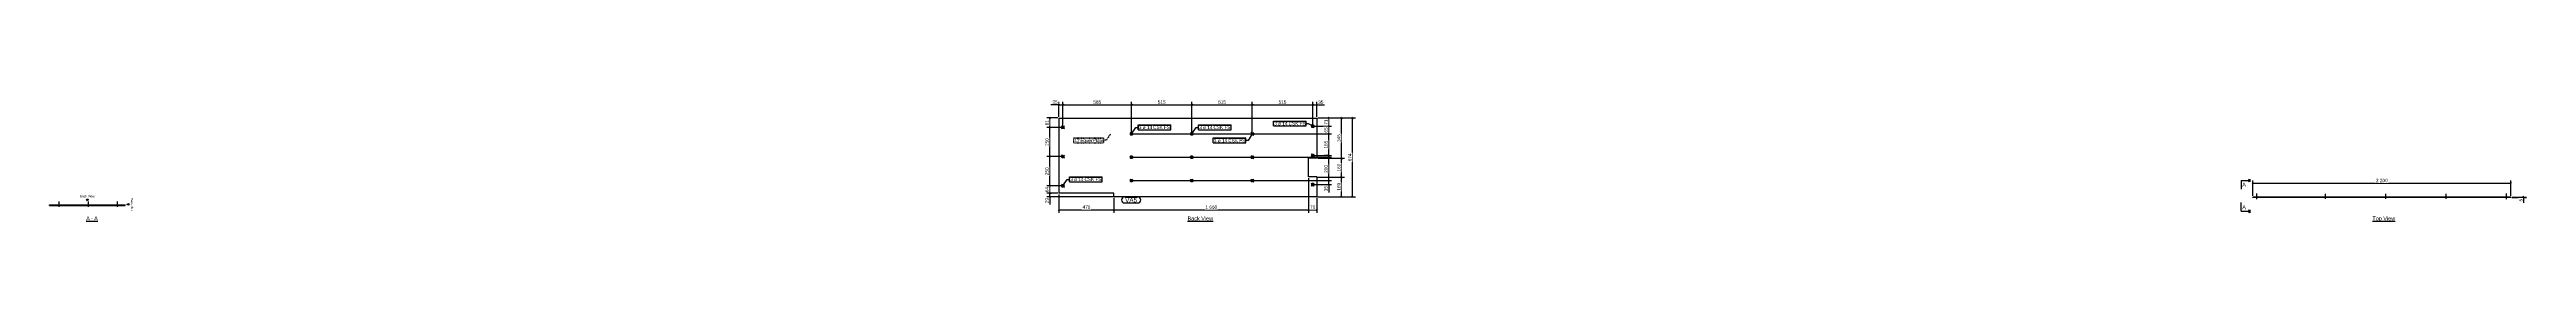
# Model space of a CAD drawing. Header units: millimetres. Extents: x 30 to 21157, y 42 to 1087.
import ezdxf

# ---------------------------------------------------------------- set-up
doc = ezdxf.new("R2010")
doc.units = ezdxf.units.MM
doc.linetypes.add('DXK_LINE_DOT1', pattern=[1.8814, 0.9407, -0.9407])
doc.linetypes.add('DXK_LINE_DOT2', pattern=[3.9198, 1.9599, -1.9599])
doc.styles.add('Arial', font='ARIAL.TTF', dxfattribs={"height": 0.2})

# ---------------------------------------------------------------- blocks, each defined once
blk = doc.blocks.new('Unknown-3621098-11 - 1186')
at = {"color": 6, "linetype": 'Continuous'}
blk.add_line((19843, 45), (20037, 45), dxfattribs=at)
at = {"color": 0, "linetype": 'Continuous'}
blk.add_wipeout([(20037, 52), (20037, 88), (19843, 88), (19843, 52)], dxfattribs=at)
at = {"color": 6, "linetype": 'Continuous', "style": 'Arial'}
blk.add_text('Top View', height=33.4, dxfattribs=at).set_placement((19843, 52))
blk = doc.blocks.new('Unknown-3621098-12 - 1229')
at = {"color": 6, "linetype": 'Continuous'}
blk.add_line((9737, 45), (9954, 45), dxfattribs=at)
at = {"color": 0, "linetype": 'Continuous'}
blk.add_wipeout([(9954, 52), (9954, 87), (9737, 87), (9737, 52)], dxfattribs=at)
at = {"color": 6, "linetype": 'Continuous', "style": 'Arial'}
blk.add_text('Back View', height=33.4, dxfattribs=at).set_placement((9737, 52))
blk = doc.blocks.new('Unknown-3621098-13 - 1259')
at = {"color": 6, "linetype": 'Continuous'}
for p, q in [((353, 219), (345, 234)), ((345, 234), (360, 234)), ((360, 234), (353, 219)), ((353, 219), (353, 219)), ((343, 45), (442, 45)), ((690, 188), (705, 196)), ((705, 181), (690, 188)), ((690, 188), (690, 188)), ((705, 196), (705, 181))]:
    blk.add_line(p, q, dxfattribs=at)
at = {"color": 6, "linetype": 'Continuous', "style": 'Arial'}
blk.add_text('Back View', height=19.1, dxfattribs=at).set_placement((290, 249))
blk.add_text('Top View', height=19.1, rotation=90, dxfattribs=at).set_placement((740, 132))
at = {"color": 0, "linetype": 'Continuous'}
blk.add_wipeout([(374, 52), (374, 88), (343, 88), (343, 52)], dxfattribs=at)
blk.add_wipeout([(400, 52), (400, 88), (385, 88), (385, 52)], dxfattribs=at)
blk.add_wipeout([(442, 52), (442, 88), (411, 88), (411, 52)], dxfattribs=at)
at = {"color": 6, "linetype": 'Continuous', "style": 'Arial'}
for s, p in [('A', (343, 52)), ('-', (385, 52)), ('A', (411, 52))]:
    blk.add_text(s, height=33.4, dxfattribs=at).set_placement(p)
blk = doc.blocks.new('Bolt-3621098-1223 - 1186')
at = {"color": 96, "linetype": 'Continuous'}
for p, q in [((20981, 252), (20981, 248)), ((20981, 252), (20981, 248)), ((20981, 252), (20981, 248)), ((20988, 235), (20988, 283)), ((20988, 235), (20988, 283)), ((20988, 235), (20988, 283)), ((20995, 252), (20995, 248)), ((20995, 252), (20995, 248)), ((20995, 252), (20995, 248))]:
    blk.add_line(p, q, dxfattribs=at)
blk = doc.blocks.new('Part-3621098-1221 - 1186')
at = {"color": 30, "linetype": 'Continuous'}
for p, q in [((18823, 248), (18823, 252)), ((21023, 252), (18823, 252)), ((21023, 248), (18823, 248)), ((19293, 248), (19293, 252)), ((21023, 248), (21023, 252))]:
    blk.add_line(p, q, dxfattribs=at)
at = {"color": 7, "linetype": 'DXK_LINE_DOT1'}
blk.add_line((20953, 248), (20953, 252), dxfattribs=at)
blk = doc.blocks.new('Bolt-3621098-1222 - 1186')
at = {"color": 96, "linetype": 'Continuous'}
for p, q in [((18851, 252), (18851, 248)), ((18851, 252), (18851, 248)), ((18851, 252), (18851, 248)), ((18858, 235), (18858, 283)), ((18858, 235), (18858, 283)), ((18858, 235), (18858, 283)), ((18865, 252), (18865, 248)), ((18865, 252), (18865, 248)), ((18865, 252), (18865, 248))]:
    blk.add_line(p, q, dxfattribs=at)
blk = doc.blocks.new('Bolt-3621098-1224 - 1186')
at = {"color": 96, "linetype": 'Continuous'}
for p, q in [((20466, 252), (20466, 248)), ((20466, 252), (20466, 248)), ((20466, 252), (20466, 248)), ((20473, 237), (20473, 280)), ((20473, 237), (20473, 280)), ((20473, 237), (20473, 280)), ((20480, 252), (20480, 248)), ((20480, 252), (20480, 248)), ((20480, 252), (20480, 248))]:
    blk.add_line(p, q, dxfattribs=at)
blk = doc.blocks.new('Bolt-3621098-1225 - 1186')
at = {"color": 96, "linetype": 'Continuous'}
for p, q in [((19951, 252), (19951, 248)), ((19951, 252), (19951, 248)), ((19951, 252), (19951, 248)), ((19958, 237), (19958, 280)), ((19958, 237), (19958, 280)), ((19958, 237), (19958, 280)), ((19965, 252), (19965, 248)), ((19965, 252), (19965, 248)), ((19965, 252), (19965, 248))]:
    blk.add_line(p, q, dxfattribs=at)
blk = doc.blocks.new('Bolt-3621098-1226 - 1186')
at = {"color": 96, "linetype": 'Continuous'}
for p, q in [((19436, 252), (19436, 248)), ((19436, 252), (19436, 248)), ((19436, 252), (19436, 248)), ((19443, 237), (19443, 280)), ((19443, 237), (19443, 280)), ((19443, 237), (19443, 280)), ((19450, 252), (19450, 248)), ((19450, 252), (19450, 248)), ((19450, 252), (19450, 248))]:
    blk.add_line(p, q, dxfattribs=at)
blk = doc.blocks.new('Surfacing-3621098-1227 - 1186')
at = {"color": 7, "linetype": 'Continuous'}
for p, q in [((21023, 248), (18823, 248)), ((18823, 248), (18823, 247)), ((21023, 247), (18823, 247)), ((19293, 247), (19293, 248)), ((21023, 248), (21023, 247))]:
    blk.add_line(p, q, dxfattribs=at)
blk = doc.blocks.new('Bolt-3621098-1232 - 1229')
at = {"color": 96, "linetype": 'Continuous'}
for p, q in [((10790, 858), (10818, 858)), ((10799, 863), (10792, 870)), ((10799, 853), (10792, 846)), ((10804, 844), (10804, 872)), ((10809, 863), (10816, 870)), ((10809, 853), (10816, 846)), ((10790, 608), (10818, 608)), ((10799, 613), (10792, 620)), ((10799, 603), (10792, 596)), ((10804, 594), (10804, 622)), ((10809, 613), (10816, 620)), ((10809, 603), (10816, 596)), ((10790, 358), (10818, 358)), ((10799, 363), (10792, 370)), ((10799, 353), (10792, 346)), ((10804, 344), (10804, 372)), ((10809, 363), (10816, 370)), ((10809, 353), (10816, 346))]:
    blk.add_line(p, q, dxfattribs=at)
for centre in [(10804, 858), (10804, 608), (10804, 358)]:
    blk.add_circle(centre, 7, dxfattribs=at)
blk = doc.blocks.new('Part-3621098-1230 - 1229')
at = {"color": 30, "linetype": 'Continuous'}
for p, q in [((8639, 928), (8639, 284)), ((8639, 928), (10839, 928)), ((10839, 928), (10839, 584)), ((10769, 424), (10769, 584)), ((10839, 584), (10769, 584)), ((10839, 424), (10769, 424)), ((10839, 424), (10839, 254)), ((9109, 284), (8639, 284)), ((9109, 254), (9109, 284)), ((10839, 254), (9109, 254))]:
    blk.add_line(p, q, dxfattribs=at)
blk = doc.blocks.new('Bolt-3621098-1231 - 1229')
at = {"color": 96, "linetype": 'Continuous'}
for p, q in [((8660, 848), (8688, 848)), ((8669, 853), (8662, 860)), ((8674, 834), (8674, 862)), ((8679, 853), (8686, 860)), ((8669, 843), (8662, 836)), ((8679, 843), (8686, 836)), ((8660, 598), (8688, 598)), ((8669, 603), (8662, 610)), ((8669, 593), (8662, 586)), ((8674, 584), (8674, 612)), ((8679, 603), (8686, 610)), ((8679, 593), (8686, 586)), ((8660, 348), (8688, 348)), ((8669, 353), (8662, 360)), ((8669, 343), (8662, 336)), ((8674, 334), (8674, 362)), ((8679, 353), (8686, 360)), ((8679, 343), (8686, 336))]:
    blk.add_line(p, q, dxfattribs=at)
for centre in [(8674, 848), (8674, 598), (8674, 348)]:
    blk.add_circle(centre, 7, dxfattribs=at)
blk = doc.blocks.new('Bolt-3621098-1233 - 1229')
at = {"color": 96, "linetype": 'Continuous'}
for p, q in [((10275, 792), (10303, 792)), ((10284, 797), (10277, 804)), ((10284, 788), (10277, 781)), ((10289, 778), (10289, 806)), ((10294, 797), (10301, 804)), ((10294, 788), (10301, 781)), ((10275, 592), (10303, 592)), ((10284, 597), (10277, 604)), ((10284, 588), (10277, 581)), ((10289, 578), (10289, 606)), ((10294, 597), (10301, 604)), ((10294, 588), (10301, 581)), ((10275, 392), (10303, 392)), ((10284, 397), (10277, 404)), ((10284, 388), (10277, 381)), ((10289, 378), (10289, 406)), ((10294, 397), (10301, 404)), ((10294, 388), (10301, 381))]:
    blk.add_line(p, q, dxfattribs=at)
for centre in [(10289, 792), (10289, 592), (10289, 392)]:
    blk.add_circle(centre, 7, dxfattribs=at)
blk = doc.blocks.new('Bolt-3621098-1234 - 1229')
at = {"color": 96, "linetype": 'Continuous'}
for p, q in [((9760, 792), (9788, 792)), ((9769, 797), (9762, 804)), ((9769, 788), (9762, 781)), ((9774, 778), (9774, 806)), ((9779, 797), (9786, 804)), ((9779, 788), (9786, 781)), ((9760, 592), (9788, 592)), ((9769, 597), (9762, 604)), ((9769, 588), (9762, 581)), ((9774, 578), (9774, 606)), ((9779, 597), (9786, 604)), ((9779, 588), (9786, 581)), ((9760, 392), (9788, 392)), ((9769, 397), (9762, 404)), ((9769, 388), (9762, 381)), ((9774, 378), (9774, 406)), ((9779, 397), (9786, 404)), ((9779, 388), (9786, 381))]:
    blk.add_line(p, q, dxfattribs=at)
for centre in [(9774, 792), (9774, 592), (9774, 392)]:
    blk.add_circle(centre, 7, dxfattribs=at)
blk = doc.blocks.new('Bolt-3621098-1235 - 1229')
at = {"color": 96, "linetype": 'Continuous'}
for p, q in [((9245, 792), (9273, 792)), ((9254, 797), (9247, 804)), ((9254, 788), (9247, 781)), ((9259, 778), (9259, 806)), ((9264, 797), (9271, 804)), ((9264, 788), (9271, 781)), ((9245, 592), (9273, 592)), ((9254, 597), (9247, 604)), ((9254, 588), (9247, 581)), ((9259, 578), (9259, 606)), ((9264, 597), (9271, 604)), ((9264, 588), (9271, 581)), ((9245, 392), (9273, 392)), ((9254, 397), (9247, 404)), ((9254, 388), (9247, 381)), ((9259, 378), (9259, 406)), ((9264, 397), (9271, 404)), ((9264, 388), (9271, 381))]:
    blk.add_line(p, q, dxfattribs=at)
for centre in [(9259, 792), (9259, 592), (9259, 392)]:
    blk.add_circle(centre, 7, dxfattribs=at)
blk = doc.blocks.new('Part-3621098-1261 - 1259')
at = {"color": 30, "linetype": 'Continuous'}
for p, q in [((30, 180), (30, 185)), ((30, 185), (675, 185)), ((30, 180), (675, 180)), ((675, 180), (675, 185))]:
    blk.add_line(p, q, dxfattribs=at)
blk = doc.blocks.new('Bolt-3621098-1262 - 1259')
at = {"color": 96, "linetype": 'Continuous'}
for p, q in [((111, 167), (111, 215)), ((361, 167), (361, 215)), ((611, 167), (611, 215)), ((104, 185), (104, 180)), ((118, 185), (118, 180)), ((354, 185), (354, 180)), ((368, 185), (368, 180)), ((604, 185), (604, 180)), ((618, 185), (618, 180))]:
    blk.add_line(p, q, dxfattribs=at)
blk = doc.blocks.new('Surfacing-3621098-1267 - 1259')
at = {"color": 7, "linetype": 'Continuous'}
for p, q in [((675, 180), (30, 180)), ((30, 180), (30, 179)), ((30, 179), (675, 179)), ((675, 179), (675, 180))]:
    blk.add_line(p, q, dxfattribs=at)
blk = doc.blocks.new('StraightDimension-3621098-1367 - 1186')
at = {"color": 7, "linetype": 'Continuous'}
for p, q in [((21033, 252), (21157, 252)), ((21033, 248), (21157, 248)), ((21127, 258), (21139, 246)), ((21139, 242), (21127, 254)), ((21133, 248), (21133, 252))]:
    blk.add_line(p, q, dxfattribs=at)
at = {"color": 0}
blk.add_wipeout([(21130, 243), (21088, 243), (21088, 208), (21130, 208)], dxfattribs=at)
at = {"color": 7, "linetype": 'Continuous'}
blk.add_line((21133, 248), (21133, 203), dxfattribs=at)
blk.add_line((21133, 248), (21133, 203), dxfattribs=at)
at = {"color": 96, "style": 'Arial'}
blk.add_text('5', height=28.7, rotation=90.0002, dxfattribs=at).set_placement((21124, 214))
blk = doc.blocks.new('StraightDimension-3621098-1273 - 1186')
at = {"color": 7, "linetype": 'Continuous'}
for p, q in [((18829, 376), (18817, 364)), ((18823, 262), (18823, 394)), ((18823, 370), (21023, 370)), ((21017, 364), (21029, 376)), ((21023, 262), (21023, 394))]:
    blk.add_line(p, q, dxfattribs=at)
at = {"color": 0}
blk.add_wipeout([(19979, 373), (19979, 415), (19867, 415), (19867, 373)], dxfattribs=at)
at = {"color": 96, "style": 'Arial'}
blk.add_text('2 200', height=28.7, dxfattribs=at).set_placement((19873, 379))
blk = doc.blocks.new('StraightDimension-3621098-1375 - 1229')
at = {"color": 7, "linetype": 'Continuous'}
for p, q in [((9269, 592), (10965, 592)), ((10814, 608), (10965, 608)), ((10935, 614), (10947, 602)), ((10947, 586), (10935, 599)), ((10941, 592), (10941, 608))]:
    blk.add_line(p, q, dxfattribs=at)
at = {"color": 0}
blk.add_wipeout([(10938, 628), (10896, 628), (10896, 572), (10938, 572)], dxfattribs=at)
at = {"color": 96, "style": 'Arial'}
blk.add_text('15', height=28.7, rotation=90.0002, dxfattribs=at).set_placement((10932, 578))
blk = doc.blocks.new('StraightDimension-3621098-1424 - 1229')
at = {"color": 7, "linetype": 'Continuous'}
for p, q in [((10849, 929), (11075, 929)), ((11057, 922), (11045, 935)), ((11051, 583), (11051, 929)), ((10849, 583), (11075, 583)), ((11045, 590), (11057, 577))]:
    blk.add_line(p, q, dxfattribs=at)
at = {"color": 0}
blk.add_wipeout([(11048, 795), (11006, 795), (11006, 717), (11048, 717)], dxfattribs=at)
at = {"color": 96, "style": 'Arial'}
blk.add_text('345', height=28.7, rotation=90.0002, dxfattribs=at).set_placement((11042, 723))
blk = doc.blocks.new('StraightDimension-3621098-1425 - 1229')
at = {"color": 7, "linetype": 'Continuous'}
for p, q in [((10849, 583), (11075, 583)), ((10849, 423), (11075, 423)), ((11057, 577), (11045, 590)), ((11045, 430), (11057, 417)), ((11051, 423), (11051, 583))]:
    blk.add_line(p, q, dxfattribs=at)
at = {"color": 0}
blk.add_wipeout([(11048, 543), (11006, 543), (11006, 464), (11048, 464)], dxfattribs=at)
at = {"color": 96, "style": 'Arial'}
blk.add_text('160', height=28.7, rotation=90.0002, dxfattribs=at).set_placement((11042, 470))
blk = doc.blocks.new('StraightDimension-3621098-1426 - 1229')
at = {"color": 7, "linetype": 'Continuous'}
for p, q in [((10849, 423), (11075, 423)), ((11057, 417), (11045, 430)), ((11051, 254), (11051, 423)), ((10849, 254), (11075, 254)), ((11045, 261), (11057, 248))]:
    blk.add_line(p, q, dxfattribs=at)
at = {"color": 0}
blk.add_wipeout([(11048, 378), (11006, 378), (11006, 300), (11048, 300)], dxfattribs=at)
at = {"color": 96, "style": 'Arial'}
blk.add_text('169', height=28.7, rotation=90.0002, dxfattribs=at).set_placement((11042, 306))
blk = doc.blocks.new('StraightDimension-3621098-3058 - 1229')
at = {"color": 7, "linetype": 'Continuous'}
for p, q in [((8629, 929), (8537, 929)), ((8664, 848), (8537, 848)), ((8567, 922), (8555, 935)), ((8555, 854), (8567, 842)), ((8561, 848), (8561, 929))]:
    blk.add_line(p, q, dxfattribs=at)
at = {"color": 0}
blk.add_wipeout([(8558, 916), (8516, 916), (8516, 860), (8558, 860)], dxfattribs=at)
at = {"color": 96, "style": 'Arial'}
blk.add_text('81', height=28.7, rotation=90.0002, dxfattribs=at).set_placement((8552, 866))
blk = doc.blocks.new('StraightDimension-3621098-1372 - 1229')
at = {"color": 7, "linetype": 'Continuous'}
for p, q in [((10814, 858), (10965, 858)), ((10849, 929), (10965, 929)), ((10947, 922), (10935, 935)), ((10935, 864), (10947, 852)), ((10941, 858), (10941, 929))]:
    blk.add_line(p, q, dxfattribs=at)
at = {"color": 0}
blk.add_wipeout([(10938, 921), (10896, 921), (10896, 865), (10938, 865)], dxfattribs=at)
at = {"color": 96, "style": 'Arial'}
blk.add_text('71', height=28.7, rotation=90.0002, dxfattribs=at).set_placement((10932, 871))
blk = doc.blocks.new('StraightDimension-3621098-1373 - 1229')
at = {"color": 7, "linetype": 'Continuous'}
for p, q in [((10814, 858), (10965, 858)), ((10947, 852), (10935, 864)), ((10941, 792), (10941, 858)), ((9269, 792), (10965, 792)), ((10935, 799), (10947, 786))]:
    blk.add_line(p, q, dxfattribs=at)
at = {"color": 0}
blk.add_wipeout([(10938, 853), (10896, 853), (10896, 797), (10938, 797)], dxfattribs=at)
at = {"color": 96, "style": 'Arial'}
blk.add_text('65', height=28.7, rotation=90.0002, dxfattribs=at).set_placement((10932, 803))
blk = doc.blocks.new('StraightDimension-3621098-1374 - 1229')
at = {"color": 7, "linetype": 'Continuous'}
for p, q in [((9269, 792), (10965, 792)), ((10947, 786), (10935, 799)), ((10941, 608), (10941, 792)), ((10814, 608), (10965, 608)), ((10935, 614), (10947, 602))]:
    blk.add_line(p, q, dxfattribs=at)
at = {"color": 0}
blk.add_wipeout([(10938, 739), (10896, 739), (10896, 661), (10938, 661)], dxfattribs=at)
at = {"color": 96, "style": 'Arial'}
blk.add_text('185', height=28.7, rotation=90.0002, dxfattribs=at).set_placement((10932, 667))
blk = doc.blocks.new('StraightDimension-3621098-1376 - 1229')
at = {"color": 7, "linetype": 'Continuous'}
for p, q in [((9269, 592), (10965, 592)), ((10947, 586), (10935, 599)), ((10941, 392), (10941, 592)), ((9269, 392), (10965, 392)), ((10935, 399), (10947, 386))]:
    blk.add_line(p, q, dxfattribs=at)
at = {"color": 0}
blk.add_wipeout([(10938, 532), (10896, 532), (10896, 453), (10938, 453)], dxfattribs=at)
at = {"color": 96, "style": 'Arial'}
blk.add_text('200', height=28.7, rotation=90.0002, dxfattribs=at).set_placement((10932, 459))
blk = doc.blocks.new('StraightDimension-3621098-1377 - 1229')
at = {"color": 7, "linetype": 'Continuous'}
for p, q in [((9269, 392), (10965, 392)), ((10814, 358), (10965, 358)), ((10935, 399), (10947, 386)), ((10947, 352), (10935, 364)), ((10941, 358), (10941, 392))]:
    blk.add_line(p, q, dxfattribs=at)
at = {"color": 0}
blk.add_wipeout([(10938, 352), (10896, 352), (10896, 296), (10938, 296)], dxfattribs=at)
at = {"color": 7, "linetype": 'Continuous'}
blk.add_line((10941, 358), (10941, 291), dxfattribs=at)
blk.add_line((10941, 358), (10941, 291), dxfattribs=at)
at = {"color": 96, "style": 'Arial'}
blk.add_text('35', height=28.7, rotation=90.0002, dxfattribs=at).set_placement((10932, 302))
blk = doc.blocks.new('StraightDimension-3621098-1444 - 1229')
at = {"color": 7, "linetype": 'Continuous'}
for p, q in [((10849, 929), (11169, 929)), ((11151, 922), (11139, 935)), ((11145, 254), (11145, 929)), ((10849, 254), (11169, 254)), ((11139, 261), (11151, 248))]:
    blk.add_line(p, q, dxfattribs=at)
at = {"color": 0}
blk.add_wipeout([(11142, 631), (11100, 631), (11100, 552), (11142, 552)], dxfattribs=at)
at = {"color": 96, "style": 'Arial'}
blk.add_text('674', height=28.7, rotation=90.0002, dxfattribs=at).set_placement((11136, 558))
blk = doc.blocks.new('StraightDimension-3621098-1449 - 1229')
at = {"color": 7, "linetype": 'Continuous'}
for p, q in [((10804, 868), (10804, 1066)), ((10839, 939), (10839, 1066)), ((10798, 1035), (10810, 1048)), ((10804, 1042), (10839, 1042)), ((10845, 1048), (10833, 1035))]:
    blk.add_line(p, q, dxfattribs=at)
at = {"color": 0}
blk.add_wipeout([(10901, 1044), (10901, 1087), (10845, 1087), (10845, 1044)], dxfattribs=at)
at = {"color": 7, "linetype": 'Continuous'}
blk.add_line((10839, 1042), (10906, 1042), dxfattribs=at)
blk.add_line((10839, 1042), (10906, 1042), dxfattribs=at)
at = {"color": 96, "style": 'Arial'}
blk.add_text('35', height=28.7, dxfattribs=at).set_placement((10851, 1050))
blk = doc.blocks.new('StraightDimension-3621098-1450 - 1229')
at = {"color": 7, "linetype": 'Continuous'}
for p, q in [((10289, 802), (10289, 1066)), ((10804, 868), (10804, 1066)), ((10295, 1048), (10283, 1035)), ((10289, 1042), (10804, 1042)), ((10798, 1035), (10810, 1048))]:
    blk.add_line(p, q, dxfattribs=at)
at = {"color": 0}
blk.add_wipeout([(10586, 1044), (10586, 1087), (10507, 1087), (10507, 1044)], dxfattribs=at)
at = {"color": 96, "style": 'Arial'}
blk.add_text('515', height=28.7, dxfattribs=at).set_placement((10513, 1050))
blk = doc.blocks.new('StraightDimension-3621098-1451 - 1229')
at = {"color": 7, "linetype": 'Continuous'}
for p, q in [((9774, 802), (9774, 1066)), ((10289, 802), (10289, 1066)), ((9780, 1048), (9768, 1035)), ((9774, 1042), (10289, 1042)), ((10283, 1035), (10295, 1048))]:
    blk.add_line(p, q, dxfattribs=at)
at = {"color": 0}
blk.add_wipeout([(10071, 1044), (10071, 1087), (9992, 1087), (9992, 1044)], dxfattribs=at)
at = {"color": 96, "style": 'Arial'}
blk.add_text('515', height=28.7, dxfattribs=at).set_placement((9998, 1050))
blk = doc.blocks.new('StraightDimension-3621098-1452 - 1229')
at = {"color": 7, "linetype": 'Continuous'}
for p, q in [((9259, 802), (9259, 1066)), ((9774, 802), (9774, 1066)), ((9265, 1048), (9253, 1035)), ((9259, 1042), (9774, 1042)), ((9768, 1035), (9780, 1048))]:
    blk.add_line(p, q, dxfattribs=at)
at = {"color": 0}
blk.add_wipeout([(9556, 1044), (9556, 1087), (9477, 1087), (9477, 1044)], dxfattribs=at)
at = {"color": 96, "style": 'Arial'}
blk.add_text('515', height=28.7, dxfattribs=at).set_placement((9483, 1050))
blk = doc.blocks.new('StraightDimension-3621098-1453 - 1229')
at = {"color": 7, "linetype": 'Continuous'}
for p, q in [((8674, 858), (8674, 1066)), ((9259, 802), (9259, 1066)), ((8680, 1048), (8668, 1035)), ((8674, 1042), (9259, 1042)), ((9253, 1035), (9265, 1048))]:
    blk.add_line(p, q, dxfattribs=at)
at = {"color": 0}
blk.add_wipeout([(9006, 1044), (9006, 1087), (8927, 1087), (8927, 1044)], dxfattribs=at)
at = {"color": 96, "style": 'Arial'}
blk.add_text('585', height=28.7, dxfattribs=at).set_placement((8933, 1050))
blk = doc.blocks.new('StraightDimension-3621098-1454 - 1229')
at = {"color": 7, "linetype": 'Continuous'}
for p, q in [((8639, 939), (8639, 1066)), ((8674, 858), (8674, 1066)), ((8633, 1035), (8645, 1048)), ((8639, 1042), (8674, 1042)), ((8680, 1048), (8668, 1035))]:
    blk.add_line(p, q, dxfattribs=at)
at = {"color": 0}
blk.add_wipeout([(8634, 1044), (8634, 1087), (8578, 1087), (8578, 1044)], dxfattribs=at)
at = {"color": 7, "linetype": 'Continuous'}
blk.add_line((8639, 1042), (8572, 1042), dxfattribs=at)
blk.add_line((8639, 1042), (8572, 1042), dxfattribs=at)
at = {"color": 96, "style": 'Arial'}
blk.add_text('35', height=28.7, dxfattribs=at).set_placement((8584, 1050))
blk = doc.blocks.new('StraightDimension-3621098-3059 - 1229')
at = {"color": 7, "linetype": 'Continuous'}
for p, q in [((8664, 848), (8537, 848)), ((8567, 842), (8555, 854)), ((8561, 598), (8561, 848)), ((8664, 598), (8537, 598)), ((8555, 604), (8567, 592))]:
    blk.add_line(p, q, dxfattribs=at)
at = {"color": 0}
blk.add_wipeout([(8558, 762), (8516, 762), (8516, 683), (8558, 683)], dxfattribs=at)
at = {"color": 96, "style": 'Arial'}
blk.add_text('250', height=28.7, rotation=90.0002, dxfattribs=at).set_placement((8552, 689))
blk = doc.blocks.new('StraightDimension-3621098-3060 - 1229')
at = {"color": 7, "linetype": 'Continuous'}
for p, q in [((8664, 598), (8537, 598)), ((8567, 592), (8555, 604)), ((8561, 348), (8561, 598)), ((8664, 348), (8537, 348)), ((8555, 354), (8567, 342))]:
    blk.add_line(p, q, dxfattribs=at)
at = {"color": 0}
blk.add_wipeout([(8558, 512), (8516, 512), (8516, 433), (8558, 433)], dxfattribs=at)
at = {"color": 96, "style": 'Arial'}
blk.add_text('250', height=28.7, rotation=90.0002, dxfattribs=at).set_placement((8552, 439))
blk = doc.blocks.new('StraightDimension-3621098-3061 - 1229')
at = {"color": 7, "linetype": 'Continuous'}
for p, q in [((8664, 348), (8537, 348)), ((8629, 284), (8537, 284)), ((8567, 342), (8555, 354)), ((8555, 290), (8567, 277)), ((8561, 284), (8561, 348))]:
    blk.add_line(p, q, dxfattribs=at)
at = {"color": 0}
blk.add_wipeout([(8558, 344), (8516, 344), (8516, 287), (8558, 287)], dxfattribs=at)
at = {"color": 96, "style": 'Arial'}
blk.add_text('64', height=28.7, rotation=90.0002, dxfattribs=at).set_placement((8552, 293))
blk = doc.blocks.new('StraightDimension-3621098-3103 - 1229')
at = {"color": 7, "linetype": 'Continuous'}
for p, q in [((9109, 244), (9109, 117)), ((10769, 413), (10769, 117)), ((9115, 148), (9103, 135)), ((9109, 142), (10769, 142)), ((10763, 135), (10775, 148))]:
    blk.add_line(p, q, dxfattribs=at)
at = {"color": 0}
blk.add_wipeout([(9995, 145), (9995, 186), (9883, 186), (9883, 145)], dxfattribs=at)
at = {"color": 96, "style": 'Arial'}
blk.add_text('1 660', height=28.7, dxfattribs=at).set_placement((9889, 151))
blk = doc.blocks.new('StraightDimension-3621098-3062 - 1229')
at = {"color": 7, "linetype": 'Continuous'}
for p, q in [((8629, 284), (8537, 284)), ((9099, 254), (8537, 254)), ((8555, 290), (8567, 277)), ((8567, 248), (8555, 261)), ((8561, 254), (8561, 284))]:
    blk.add_line(p, q, dxfattribs=at)
at = {"color": 0}
blk.add_wipeout([(8558, 249), (8516, 249), (8516, 193), (8558, 193)], dxfattribs=at)
at = {"color": 7, "linetype": 'Continuous'}
blk.add_line((8561, 254), (8561, 188), dxfattribs=at)
blk.add_line((8561, 254), (8561, 188), dxfattribs=at)
at = {"color": 96, "style": 'Arial'}
blk.add_text('29', height=28.7, rotation=90.0002, dxfattribs=at).set_placement((8552, 199))
blk = doc.blocks.new('StraightDimension-3621098-3102 - 1229')
at = {"color": 7, "linetype": 'Continuous'}
for p, q in [((10769, 413), (10769, 117)), ((10839, 244), (10839, 117)), ((10775, 148), (10763, 135)), ((10769, 142), (10839, 142)), ((10833, 135), (10845, 148))]:
    blk.add_line(p, q, dxfattribs=at)
at = {"color": 0}
blk.add_wipeout([(10833, 144), (10833, 186), (10776, 186), (10776, 144)], dxfattribs=at)
at = {"color": 96, "style": 'Arial'}
blk.add_text('70', height=28.7, dxfattribs=at).set_placement((10782, 151))
blk = doc.blocks.new('StraightDimension-3621098-3104 - 1229')
at = {"color": 7, "linetype": 'Continuous'}
for p, q in [((8639, 274), (8639, 117)), ((9109, 244), (9109, 117)), ((8645, 148), (8633, 135)), ((8639, 142), (9109, 142)), ((9103, 135), (9115, 148))]:
    blk.add_line(p, q, dxfattribs=at)
at = {"color": 0}
blk.add_wipeout([(8914, 144), (8914, 186), (8835, 186), (8835, 144)], dxfattribs=at)
at = {"color": 96, "style": 'Arial'}
blk.add_text('470', height=28.7, dxfattribs=at).set_placement((8841, 151))
blk = doc.blocks.new('SectionMark-3621098-1271 - 1186')
at = {"color": 0, "linetype": 'Continuous'}
for points in [[(18764, 341), (18764, 376), (18733, 376), (18733, 341)], [(18764, 148), (18764, 182), (18733, 182), (18733, 148)]]:
    blk.add_wipeout(points, dxfattribs=at)
at = {"color": 30, "linetype": 'Continuous'}
for p, q in [((18723, 394), (18723, 319)), ((18723, 394), (18798, 394)), ((18723, 130), (18723, 205)), ((18723, 130), (18798, 130))]:
    blk.add_line(p, q, dxfattribs=at)
at = {"color": 6, "linetype": 'Continuous'}
for p, q in [((18773, 394), (18798, 394)), ((18798, 394), (18786, 406)), ((18798, 394), (18786, 381)), ((18798, 406), (18798, 381)), ((18773, 130), (18798, 130)), ((18798, 130), (18786, 142)), ((18798, 130), (18786, 118)), ((18798, 142), (18798, 118))]:
    blk.add_line(p, q, dxfattribs=at)
at = {"color": 6, "linetype": 'Continuous', "style": 'Arial'}
for p in [(18733, 341), (18733, 148)]:
    blk.add_text('A', height=33.4, dxfattribs=at).set_placement(p)
blk = doc.blocks.new('Mark-3621098-1493 - 1229')
at = {"color": 0}
blk.add_wipeout([(9018, 722), (9018, 752), (8774, 752), (8774, 722)], dxfattribs=at)
blk.add_wipeout([(9018, 722), (9018, 752), (8774, 752), (8774, 722)], dxfattribs=at)
at = {"color": 96, "linetype": 'DXK_LINE_DOT2'}
for p, q in [((8768, 758), (9024, 758)), ((8768, 716), (8768, 758)), ((8768, 716), (9024, 716)), ((9024, 716), (9024, 758)), ((9044, 738), (9024, 738)), ((9080, 793), (9044, 738))]:
    blk.add_line(p, q, dxfattribs=at)
at = {"color": 96, "style": 'Arial'}
blk.add_text('ChequerPlate', height=28.65, dxfattribs=at).set_placement((8774, 722))
blk = doc.blocks.new('Mark-3621098-1492 - 1229')
at = {"color": 0}
blk.add_wipeout([(9434, 834), (9434, 864), (9321, 864), (9321, 834)], dxfattribs=at)
blk.add_wipeout([(9434, 834), (9434, 864), (9321, 864), (9321, 834)], dxfattribs=at)
at = {"color": 7, "linetype": 'Continuous'}
for p, q in [((9259, 792), (9295, 847)), ((9295, 847), (9315, 847)), ((9315, 828), (9315, 870))]:
    blk.add_line(p, q, dxfattribs=at)
at = {"color": 0}
blk.add_wipeout([(9587, 834), (9587, 864), (9443, 864), (9443, 834)], dxfattribs=at)
blk.add_wipeout([(9587, 834), (9587, 864), (9443, 864), (9443, 834)], dxfattribs=at)
at = {"color": 7, "linetype": 'Continuous'}
for p, q in [((9315, 870), (9593, 870)), ((9593, 828), (9593, 870)), ((9315, 828), (9593, 828))]:
    blk.add_line(p, q, dxfattribs=at)
at = {"color": 96, "style": 'Arial'}
for s, p in [('3 ø 14', (9321, 834)), ('CSK FS', (9443, 834))]:
    blk.add_text(s, height=28.7, dxfattribs=at).set_placement(p)
blk = doc.blocks.new('Mark-3621098-1491 - 1229')
at = {"color": 0}
blk.add_wipeout([(9949, 834), (9949, 864), (9836, 864), (9836, 834)], dxfattribs=at)
blk.add_wipeout([(9949, 834), (9949, 864), (9836, 864), (9836, 834)], dxfattribs=at)
at = {"color": 7, "linetype": 'Continuous'}
for p, q in [((9774, 792), (9810, 847)), ((9810, 847), (9830, 847)), ((9830, 828), (9830, 870))]:
    blk.add_line(p, q, dxfattribs=at)
at = {"color": 0}
blk.add_wipeout([(10102, 834), (10102, 864), (9958, 864), (9958, 834)], dxfattribs=at)
blk.add_wipeout([(10102, 834), (10102, 864), (9958, 864), (9958, 834)], dxfattribs=at)
at = {"color": 7, "linetype": 'Continuous'}
for p, q in [((9830, 870), (10108, 870)), ((10108, 828), (10108, 870)), ((9830, 828), (10108, 828))]:
    blk.add_line(p, q, dxfattribs=at)
at = {"color": 96, "style": 'Arial'}
for s, p in [('3 ø 14', (9836, 834)), ('CSK FS', (9958, 834))]:
    blk.add_text(s, height=28.7, dxfattribs=at).set_placement(p)
blk = doc.blocks.new('Mark-3621098-1487 - 1229')
at = {"color": 0}
blk.add_wipeout([(9306, 207), (9306, 247), (9205, 247), (9205, 207)], dxfattribs=at)
blk.add_wipeout([(9306, 207), (9306, 247), (9205, 247), (9205, 207)], dxfattribs=at)
at = {"color": 7, "linetype": 'Continuous'}
for p, q in [((9199, 253), (9312, 253)), ((9199, 202), (9312, 202))]:
    blk.add_line(p, q, dxfattribs=at)
for centre, start, end in [((9199, 227), 90, 270), ((9312, 227), 270, 90)]:
    blk.add_arc(centre, 26, start, end, dxfattribs=at)
at = {"color": 96, "style": 'Arial'}
blk.add_text('VA5', height=38.2, dxfattribs=at).set_placement((9205, 207))
blk = doc.blocks.new('Mark-3621098-1488 - 1229')
at = {"color": 0}
blk.add_wipeout([(8849, 389), (8849, 419), (8736, 419), (8736, 389)], dxfattribs=at)
blk.add_wipeout([(8849, 389), (8849, 419), (8736, 419), (8736, 389)], dxfattribs=at)
at = {"color": 7, "linetype": 'Continuous'}
for p, q in [((8730, 383), (8730, 425)), ((8674, 348), (8710, 403)), ((8710, 403), (8730, 403))]:
    blk.add_line(p, q, dxfattribs=at)
at = {"color": 0}
blk.add_wipeout([(9002, 389), (9002, 419), (8858, 419), (8858, 389)], dxfattribs=at)
blk.add_wipeout([(9002, 389), (9002, 419), (8858, 419), (8858, 389)], dxfattribs=at)
at = {"color": 7, "linetype": 'Continuous'}
for p, q in [((8730, 425), (9008, 425)), ((9008, 383), (9008, 425)), ((8730, 383), (9008, 383))]:
    blk.add_line(p, q, dxfattribs=at)
at = {"color": 96, "style": 'Arial'}
for s, p in [('3 ø 14', (8736, 389)), ('CSK FS', (8858, 389))]:
    blk.add_text(s, height=28.7, dxfattribs=at).set_placement(p)
blk = doc.blocks.new('Mark-3621098-1489 - 1229')
at = {"color": 0}
blk.add_wipeout([(10590, 866), (10590, 896), (10476, 896), (10476, 866)], dxfattribs=at)
blk.add_wipeout([(10590, 866), (10590, 896), (10476, 896), (10476, 866)], dxfattribs=at)
at = {"color": 7, "linetype": 'Continuous'}
blk.add_line((10470, 860), (10470, 902), dxfattribs=at)
at = {"color": 0}
blk.add_wipeout([(10743, 866), (10743, 896), (10599, 896), (10599, 866)], dxfattribs=at)
blk.add_wipeout([(10743, 866), (10743, 896), (10599, 896), (10599, 866)], dxfattribs=at)
at = {"color": 7, "linetype": 'Continuous'}
for p, q in [((10470, 902), (10749, 902)), ((10470, 860), (10749, 860)), ((10749, 860), (10749, 902)), ((10769, 879), (10749, 879)), ((10804, 858), (10769, 879))]:
    blk.add_line(p, q, dxfattribs=at)
at = {"color": 96, "style": 'Arial'}
for s, p in [('3 ø 14', (10476, 866)), ('CSK FS', (10599, 866))]:
    blk.add_text(s, height=28.7, dxfattribs=at).set_placement(p)
blk = doc.blocks.new('Mark-3621098-1490 - 1229')
at = {"color": 0}
blk.add_wipeout([(10075, 721), (10075, 751), (9961, 751), (9961, 721)], dxfattribs=at)
blk.add_wipeout([(10075, 721), (10075, 751), (9961, 751), (9961, 721)], dxfattribs=at)
at = {"color": 7, "linetype": 'Continuous'}
blk.add_line((9955, 715), (9955, 757), dxfattribs=at)
at = {"color": 0}
blk.add_wipeout([(10228, 721), (10228, 751), (10084, 751), (10084, 721)], dxfattribs=at)
blk.add_wipeout([(10228, 721), (10228, 751), (10084, 751), (10084, 721)], dxfattribs=at)
at = {"color": 7, "linetype": 'Continuous'}
for p, q in [((9955, 757), (10234, 757)), ((9955, 715), (10234, 715)), ((10234, 715), (10234, 757)), ((10254, 735), (10234, 735)), ((10289, 792), (10254, 735))]:
    blk.add_line(p, q, dxfattribs=at)
at = {"color": 96, "style": 'Arial'}
for s, p in [('3 ø 14', (9961, 721)), ('CSK FS', (10084, 721))]:
    blk.add_text(s, height=28.7, dxfattribs=at).set_placement(p)

msp = doc.modelspace()

# ---------------------------------------------------------------- block references
for name in ['Part-3621098-1230 - 1229', 'Bolt-3621098-1231 - 1229', 'Bolt-3621098-1232 - 1229', 'Bolt-3621098-1235 - 1229', 'Bolt-3621098-1234 - 1229', 'Bolt-3621098-1233 - 1229', 'Unknown-3621098-13 - 1259', 'Part-3621098-1221 - 1186', 'Surfacing-3621098-1227 - 1186', 'Bolt-3621098-1222 - 1186', 'Bolt-3621098-1226 - 1186', 'Bolt-3621098-1225 - 1186', 'Bolt-3621098-1224 - 1186', 'Bolt-3621098-1223 - 1186', 'Unknown-3621098-12 - 1229', 'Unknown-3621098-11 - 1186']:
    msp.add_blockref(name, (0, 0))

# ---------------------------------------------------------------- next in the draw order: block references
for name in ['StraightDimension-3621098-3058 - 1229', 'StraightDimension-3621098-1375 - 1229', 'Bolt-3621098-1262 - 1259', 'StraightDimension-3621098-1367 - 1186', 'Part-3621098-1261 - 1259', 'Surfacing-3621098-1267 - 1259']:
    msp.add_blockref(name, (0, 0))

# ---------------------------------------------------------------- next in the draw order: block references
for name in ['StraightDimension-3621098-1424 - 1229', 'StraightDimension-3621098-1273 - 1186']:
    msp.add_blockref(name, (0, 0))

# ---------------------------------------------------------------- next in the draw order: block references
for name in ['StraightDimension-3621098-1372 - 1229', 'StraightDimension-3621098-1425 - 1229', 'SectionMark-3621098-1271 - 1186']:
    msp.add_blockref(name, (0, 0))

# ---------------------------------------------------------------- next in the draw order: block references
for name in ['StraightDimension-3621098-1373 - 1229', 'StraightDimension-3621098-1426 - 1229']:
    msp.add_blockref(name, (0, 0))

# ---------------------------------------------------------------- next in the draw order: block references
msp.add_blockref('StraightDimension-3621098-1374 - 1229', (0, 0))

# ---------------------------------------------------------------- next in the draw order: block references
msp.add_blockref('StraightDimension-3621098-1376 - 1229', (0, 0))

# ---------------------------------------------------------------- next in the draw order: block references
msp.add_blockref('StraightDimension-3621098-1377 - 1229', (0, 0))

# ---------------------------------------------------------------- next in the draw order: block references
msp.add_blockref('StraightDimension-3621098-1444 - 1229', (0, 0))

# ---------------------------------------------------------------- next in the draw order: block references
for name in ['StraightDimension-3621098-1449 - 1229', 'StraightDimension-3621098-3103 - 1229']:
    msp.add_blockref(name, (0, 0))

# ---------------------------------------------------------------- next in the draw order: block references
for name in ['StraightDimension-3621098-1450 - 1229', 'StraightDimension-3621098-3102 - 1229']:
    msp.add_blockref(name, (0, 0))

# ---------------------------------------------------------------- next in the draw order: block references
for name in ['StraightDimension-3621098-1451 - 1229', 'Mark-3621098-1489 - 1229']:
    msp.add_blockref(name, (0, 0))

# ---------------------------------------------------------------- next in the draw order: block references
msp.add_blockref('StraightDimension-3621098-1452 - 1229', (0, 0))

# ---------------------------------------------------------------- next in the draw order: block references
for name in ['StraightDimension-3621098-1453 - 1229', 'Mark-3621098-1491 - 1229']:
    msp.add_blockref(name, (0, 0))

# ---------------------------------------------------------------- next in the draw order: block references
for name in ['StraightDimension-3621098-1454 - 1229', 'Mark-3621098-1492 - 1229', 'Mark-3621098-1490 - 1229']:
    msp.add_blockref(name, (0, 0))

# ---------------------------------------------------------------- next in the draw order: block references
msp.add_blockref('StraightDimension-3621098-3059 - 1229', (0, 0))

# ---------------------------------------------------------------- next in the draw order: block references
for name in ['Mark-3621098-1493 - 1229', 'StraightDimension-3621098-3060 - 1229']:
    msp.add_blockref(name, (0, 0))

# ---------------------------------------------------------------- next in the draw order: block references
msp.add_blockref('StraightDimension-3621098-3061 - 1229', (0, 0))

# ---------------------------------------------------------------- next in the draw order: block references
msp.add_blockref('StraightDimension-3621098-3062 - 1229', (0, 0))

# ---------------------------------------------------------------- next in the draw order: block references
msp.add_blockref('StraightDimension-3621098-3104 - 1229', (0, 0))

# ---------------------------------------------------------------- next in the draw order: block references
for name in ['Mark-3621098-1488 - 1229', 'Mark-3621098-1487 - 1229']:
    msp.add_blockref(name, (0, 0))

doc.saveas('drawing.dxf')
